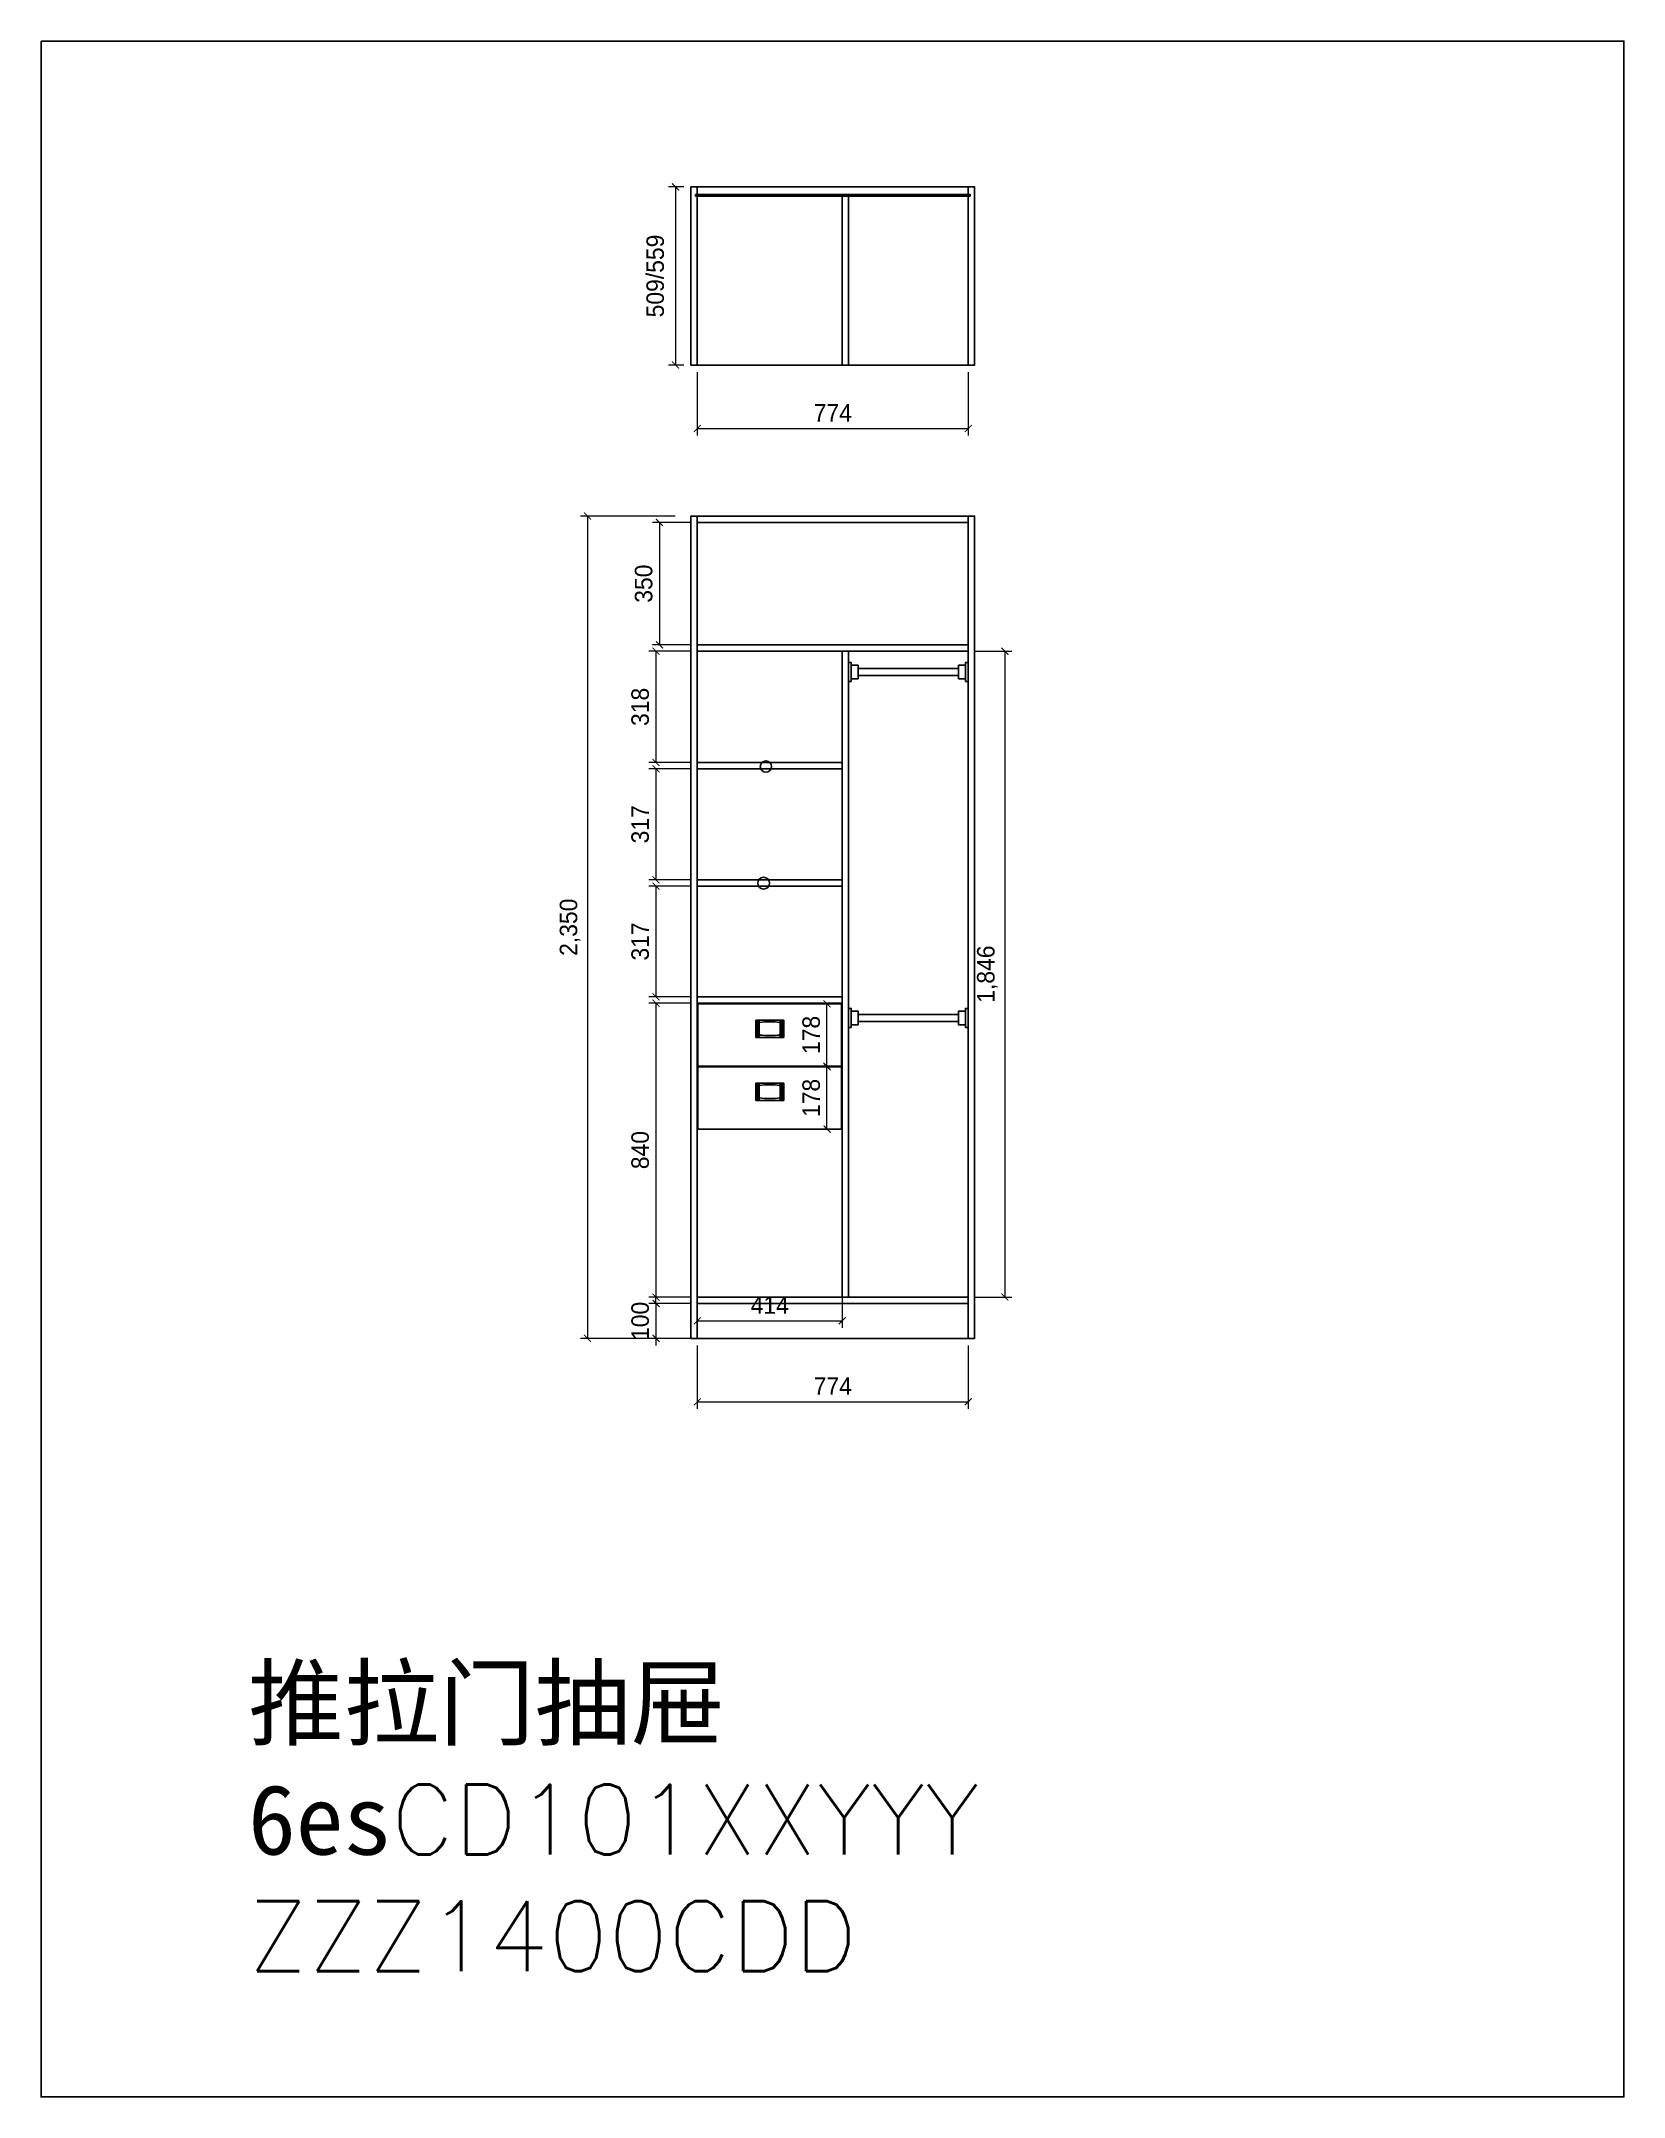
# Model space of a CAD drawing. Header units: millimetres. Extents: x 266 to 44582, y 25835 to 31716.
# Drawn here: x 6009 to 10530, y 25835 to 31711 of the extents above; entities that cross this region are included whole.
import ezdxf

# ---------------------------------------------------------------- set-up
doc = ezdxf.new("R2010")
doc.units = ezdxf.units.MM
for name, color, linetype in [('3', 3, 'Continuous'), ('7', 7, 'Continuous'), ('DIM【标注】', 66, 'Continuous'), ('外框', 7, 'Continuous')]:
    doc.layers.add(name, color=color, linetype=linetype)
doc.styles.add('-黑体', font='txt.shx', dxfattribs={"bigfont": 'bigfont.shx'})
doc.styles.add('AUDIT_D_071121225343-4', font='')
doc.styles.get('AUDIT_D_071121225343-4').set_extended_font_data('HY울릉도L')
doc.dimstyles.new('家居常用', dxfattribs={"dimscale": 200, "dimtxt": 0.25, "dimasz": 0.1, "dimexe": 0.1, "dimexo": 0.1, "dimgap": 0.1, "dimtad": 1, "dimdec": 0, "dimlunit": 6, "dimtxsty": 'AUDIT_D_071121225343-4', "dimblk": 'ARCHTICK', "dimcen": 1, "dimclrd": 252, "dimclre": 252, "dimclrt": 3, "dimadec": 0, "dimazin": 0, "dimtfac": 1, "dimtdec": 0, "dimtix": 1, "dimtmove": 1, "dimatfit": 3, "dimldrblk": 'DOT', "dimfxl": 0.3, "dimfxlon": 1, "dimlwd": 9, "dimlwe": 9, "dimarcsym": 0})
pattern_1 = [(45, (1305.171, -13759.847), (-2.245064, 2.245064), []), (45, (1305.171, -13758.2594), (-2.245064, 2.245064), [])]

msp = doc.modelspace()

# ---------------------------------------------------------------- texts
at = {"insert": (6600.4, 27061.2), "char_height": 200, "width": 1714.257, "attachment_point": 1, "style": '-黑体'}
msp.add_mtext('{\\fSimHei|b0|i0|c134|p49;推拉门抽屉6es}CD101{\\C2;XX\\C4;YYY\\Ftxt,bigfont|c134;\\P\\Ftxt,bigfont|c128;\\C6;ZZZ\\C1;14\\C0;00\\C11;C\\C2;DD}', dxfattribs=at)

# ---------------------------------------------------------------- blocks, each defined once
blk = doc.blocks.new('_ArchTick')
at = {"color": 0, "linetype": 'ByBlock', "const_width": 0.15}
blk.add_lwpolyline([(-0.5, -0.5), (0.5, 0.5)], dxfattribs=at)
blk = doc.blocks.new('*D5')
at = {"layer": '3', "color": 252, "lineweight": 9}
for p, q in [((7863.3, 30335.2), (7755.3, 30335.2)), ((7775.3, 30335.2), (7775.3, 29985.2)), ((7863.3, 29985.2), (7755.3, 29985.2))]:
    blk.add_line(p, q, dxfattribs=at)
at = {"layer": 'Defpoints', "color": 0}
for p in [(7883.3, 30335.2), (7775.3, 29985.2), (7883.3, 29985.2)]:
    blk.add_point(p, dxfattribs=at)
at = {"layer": '3', "color": 252, "lineweight": 9, "xscale": 20, "yscale": 20, "zscale": 20}
for p, rotation in [((7775.3, 30335.2), 90), ((7775.3, 29985.2), 270)]:
    blk.add_blockref('_ArchTick', p, dxfattribs=dict(at, rotation=rotation))
at = {"layer": '3', "color": 3, "insert": (7730.3, 30160.2), "char_height": 50, "attachment_point": 5, "rotation": 90, "style": 'AUDIT_D_071121225343-4'}
blk.add_mtext('350', dxfattribs=at)
blk = doc.blocks.new('_DOT')
at = {"color": 0, "linetype": 'ByBlock'}
blk.add_line((-0.5, 0), (-1, 0), dxfattribs=at)
at = {"color": 0, "linetype": 'ByBlock', "const_width": 0.5}
blk.add_lwpolyline([(-0.25, 0, 1), (0.25, 0, 1)], format="xyb", close=True, dxfattribs=at)
blk = doc.blocks.new('*D6')
at = {"layer": '3', "color": 252, "lineweight": 9}
for p, q in [((7863.3, 29967.2), (7745.3, 29967.2)), ((7765.3, 29967.2), (7765.3, 29648.9)), ((7863.3, 29648.9), (7745.3, 29648.9))]:
    blk.add_line(p, q, dxfattribs=at)
at = {"layer": 'Defpoints', "color": 0}
for p in [(7883.3, 29967.2), (7765.3, 29648.9), (7883.3, 29648.9)]:
    blk.add_point(p, dxfattribs=at)
at = {"layer": '3', "color": 252, "lineweight": 9, "xscale": 20, "yscale": 20, "zscale": 20}
for p, rotation in [((7765.3, 29967.2), 90), ((7765.3, 29648.9), 270)]:
    blk.add_blockref('_ArchTick', p, dxfattribs=dict(at, rotation=rotation))
at = {"layer": '3', "color": 3, "insert": (7720.3, 29808), "char_height": 50, "attachment_point": 5, "rotation": 90, "style": 'AUDIT_D_071121225343-4'}
blk.add_mtext('318', dxfattribs=at)
blk = doc.blocks.new('*D7')
at = {"layer": '3', "color": 252, "lineweight": 9}
for p, q in [((7863.3, 29630.9), (7745.3, 29630.9)), ((7765.3, 29630.9), (7765.3, 29313.9)), ((7863.3, 29313.9), (7745.3, 29313.9))]:
    blk.add_line(p, q, dxfattribs=at)
at = {"layer": 'Defpoints', "color": 0}
for p in [(7883.3, 29630.9), (7765.3, 29313.9), (7883.3, 29313.9)]:
    blk.add_point(p, dxfattribs=at)
at = {"layer": '3', "color": 252, "lineweight": 9, "xscale": 20, "yscale": 20, "zscale": 20}
for p, rotation in [((7765.3, 29630.9), 90), ((7765.3, 29313.9), 270)]:
    blk.add_blockref('_ArchTick', p, dxfattribs=dict(at, rotation=rotation))
at = {"layer": '3', "color": 3, "insert": (7720.3, 29472.4), "char_height": 50, "attachment_point": 5, "rotation": 90, "style": 'AUDIT_D_071121225343-4'}
blk.add_mtext('317', dxfattribs=at)
blk = doc.blocks.new('*D8')
at = {"layer": '3', "color": 252, "lineweight": 9}
for p, q in [((7863.3, 29295.9), (7745.3, 29295.9)), ((7765.3, 29295.9), (7765.3, 28979.4)), ((7863.3, 28979.4), (7745.3, 28979.4))]:
    blk.add_line(p, q, dxfattribs=at)
at = {"layer": 'Defpoints', "color": 0}
for p in [(7883.3, 29295.9), (7765.3, 28979.4), (7883.3, 28979.4)]:
    blk.add_point(p, dxfattribs=at)
at = {"layer": '3', "color": 252, "lineweight": 9, "xscale": 20, "yscale": 20, "zscale": 20}
for p, rotation in [((7765.3, 29295.9), 90), ((7765.3, 28979.4), 270)]:
    blk.add_blockref('_ArchTick', p, dxfattribs=dict(at, rotation=rotation))
at = {"layer": '3', "color": 3, "insert": (7720.3, 29137.6), "char_height": 50, "attachment_point": 5, "rotation": 90, "style": 'AUDIT_D_071121225343-4'}
blk.add_mtext('317', dxfattribs=at)
blk = doc.blocks.new('衣柜内拉手')
h = blk.add_hatch()
h.set_pattern_fill('STEEL', color=256, style=0)
h.set_pattern_definition(pattern_1)
h.paths.add_polyline_path([(-30, 0), (-40, 0), (-40, -50), (-30, -50)])
h = blk.add_hatch()
h.set_pattern_fill('STEEL', color=256, style=0)
h.set_pattern_definition(pattern_1)
h.paths.add_polyline_path([(40, 0), (30, 0), (30, -50), (40, -50)])
for p, q in [((-40, 0), (40, 0)), ((-40, 0), (-40, -50)), ((-30, 0), (-30, -50)), ((30, 0), (30, -50)), ((40, 0), (40, -50)), ((40, -50), (-40, -50))]:
    blk.add_line(p, q)
for centre, start, end in [((0, -257.6), 83.17871, 96.82129), ((0, 208.1), 263.17871, 276.82129)]:
    blk.add_arc(centre, 252.6, start, end)
blk = doc.blocks.new('*D9')
at = {"layer": '3', "color": 252, "lineweight": 9}
for p, q in [((7863.3, 28961.4), (7745.3, 28961.4)), ((7765.3, 28961.4), (7765.3, 28121.2)), ((7863.3, 28121.2), (7745.3, 28121.2))]:
    blk.add_line(p, q, dxfattribs=at)
at = {"layer": 'Defpoints', "color": 0}
for p in [(7883.3, 28961.4), (7765.3, 28121.2), (7883.3, 28121.2)]:
    blk.add_point(p, dxfattribs=at)
at = {"layer": '3', "color": 252, "lineweight": 9, "xscale": 20, "yscale": 20, "zscale": 20}
for p, rotation in [((7765.3, 28961.4), 90), ((7765.3, 28121.2), 270)]:
    blk.add_blockref('_ArchTick', p, dxfattribs=dict(at, rotation=rotation))
at = {"layer": '3', "color": 3, "insert": (7720.3, 28541.3), "char_height": 50, "attachment_point": 5, "rotation": 90, "style": 'AUDIT_D_071121225343-4'}
blk.add_mtext('840', dxfattribs=at)
blk = doc.blocks.new('*D10')
at = {"layer": '3', "color": 252, "lineweight": 9}
for p, q in [((7819.8, 30353.2), (7549.8, 30353.2)), ((7569.8, 30353.2), (7569.8, 28003.2)), ((7819.8, 28003.2), (7549.8, 28003.2))]:
    blk.add_line(p, q, dxfattribs=at)
at = {"layer": 'Defpoints', "color": 0}
for p in [(7865.3, 30353.2), (7569.8, 28003.2), (7865.3, 28003.2)]:
    blk.add_point(p, dxfattribs=at)
at = {"layer": '3', "color": 252, "lineweight": 9, "xscale": 20, "yscale": 20, "zscale": 20}
for p, rotation in [((7569.8, 30353.2), 90), ((7569.8, 28003.2), 270)]:
    blk.add_blockref('_ArchTick', p, dxfattribs=dict(at, rotation=rotation))
at = {"layer": '3', "color": 3, "insert": (7520, 29178.2), "char_height": 50, "attachment_point": 5, "rotation": 90, "style": 'AUDIT_D_071121225343-4'}
blk.add_mtext('2,350', dxfattribs=at)
blk = doc.blocks.new('A$C6B5F1E48')
at = {"layer": '7'}
for points in [[(8, 0), (8, 54), (0, 54), (0, 0)], [(27.4, 7.6), (27.4, 46.4), (8, 46.4), (8, 7.6)]]:
    blk.add_lwpolyline(points, close=True, dxfattribs=at)
blk = doc.blocks.new('*D11')
at = {"layer": '3', "color": 252, "lineweight": 9}
for p, q in [((8677.3, 29967.2), (8781.8, 29967.2)), ((8761.8, 29967.2), (8761.8, 28121.2)), ((8677.3, 28121.2), (8781.8, 28121.2))]:
    blk.add_line(p, q, dxfattribs=at)
at = {"layer": 'Defpoints', "color": 0}
for p in [(8657.3, 29967.2), (8657.3, 28121.2), (8761.8, 28121.2)]:
    blk.add_point(p, dxfattribs=at)
at = {"layer": '3', "color": 252, "lineweight": 9, "xscale": 20, "yscale": 20, "zscale": 20}
for p, rotation in [((8761.8, 29967.2), 90), ((8761.8, 28121.2), 270)]:
    blk.add_blockref('_ArchTick', p, dxfattribs=dict(at, rotation=rotation))
at = {"layer": '3', "color": 3, "insert": (8712, 29044.2), "char_height": 50, "attachment_point": 5, "rotation": 90, "style": 'AUDIT_D_071121225343-4'}
blk.add_mtext('1,846', dxfattribs=at)
blk = doc.blocks.new('*D12')
at = {"layer": '3', "color": 252, "lineweight": 9}
for p, q in [((7863.3, 28103.2), (7745.3, 28103.2)), ((7765.3, 28103.2), (7765.3, 28123.2)), ((7765.3, 28103.2), (7765.3, 28003.2)), ((7863.3, 28003.2), (7745.3, 28003.2)), ((7765.3, 28003.2), (7765.3, 27983.2))]:
    blk.add_line(p, q, dxfattribs=at)
at = {"layer": 'Defpoints', "color": 0}
for p in [(7883.3, 28103.2), (7765.3, 28003.2), (7883.3, 28003.2)]:
    blk.add_point(p, dxfattribs=at)
at = {"layer": '3', "color": 252, "lineweight": 9, "xscale": 20, "yscale": 20, "zscale": 20}
for p, rotation in [((7765.3, 28103.2), 270), ((7765.3, 28003.2), 90)]:
    blk.add_blockref('_ArchTick', p, dxfattribs=dict(at, rotation=rotation))
at = {"layer": '3', "color": 3, "insert": (7720.3, 28053.2), "char_height": 50, "attachment_point": 5, "rotation": 90, "style": 'AUDIT_D_071121225343-4'}
blk.add_mtext('100', dxfattribs=at)
blk = doc.blocks.new('*D13')
at = {"layer": '3', "color": 252, "lineweight": 9}
for p, q in [((7845.3, 31293.9), (7801.3, 31293.9)), ((7821.3, 31293.9), (7821.3, 30784.9)), ((7845.3, 30784.9), (7801.3, 30784.9))]:
    blk.add_line(p, q, dxfattribs=at)
at = {"layer": 'Defpoints', "color": 0}
for p in [(7865.3, 31293.9), (7821.3, 30784.9), (7865.3, 30784.9)]:
    blk.add_point(p, dxfattribs=at)
at = {"layer": '3', "color": 252, "lineweight": 9, "xscale": 20, "yscale": 20, "zscale": 20}
for p, rotation in [((7821.3, 31293.9), 90), ((7821.3, 30784.9), 270)]:
    blk.add_blockref('_ArchTick', p, dxfattribs=dict(at, rotation=rotation))
at = {"layer": '3', "color": 3, "insert": (7763.3, 31039.4), "char_height": 50, "attachment_point": 5, "rotation": 90, "style": 'AUDIT_D_071121225343-4'}
blk.add_mtext('509/559', dxfattribs=at)
blk = doc.blocks.new('*D14')
at = {"layer": '3', "color": 252, "lineweight": 9}
for p, q in [((8194.3, 28959.4), (8273.8, 28959.4)), ((8253.8, 28781.4), (8253.8, 28959.4)), ((8194.3, 28781.4), (8273.8, 28781.4))]:
    blk.add_line(p, q, dxfattribs=at)
at = {"layer": 'Defpoints', "color": 0}
for p in [(8174.3, 28959.4), (8253.8, 28959.4), (8174.3, 28781.4)]:
    blk.add_point(p, dxfattribs=at)
at = {"layer": '3', "color": 252, "lineweight": 9, "xscale": 20, "yscale": 20, "zscale": 20}
for p, rotation in [((8253.8, 28959.4), 90), ((8253.8, 28781.4), 270)]:
    blk.add_blockref('_ArchTick', p, dxfattribs=dict(at, rotation=rotation))
at = {"layer": '3', "color": 3, "insert": (8208.8, 28870.4), "char_height": 50, "attachment_point": 5, "rotation": 90, "style": 'AUDIT_D_071121225343-4'}
blk.add_mtext('178', dxfattribs=at)
blk = doc.blocks.new('*D15')
at = {"layer": '3', "color": 252, "lineweight": 9}
for p, q in [((8194.3, 28779.4), (8273.8, 28779.4)), ((8253.8, 28601.4), (8253.8, 28779.4)), ((8194.3, 28601.4), (8273.8, 28601.4))]:
    blk.add_line(p, q, dxfattribs=at)
at = {"layer": 'Defpoints', "color": 0}
for p in [(8174.3, 28779.4), (8253.8, 28779.4), (8174.3, 28601.4)]:
    blk.add_point(p, dxfattribs=at)
at = {"layer": '3', "color": 252, "lineweight": 9, "xscale": 20, "yscale": 20, "zscale": 20}
for p, rotation in [((8253.8, 28779.4), 90), ((8253.8, 28601.4), 270)]:
    blk.add_blockref('_ArchTick', p, dxfattribs=dict(at, rotation=rotation))
at = {"layer": '3', "color": 3, "insert": (8208.8, 28690.4), "char_height": 50, "attachment_point": 5, "rotation": 90, "style": 'AUDIT_D_071121225343-4'}
blk.add_mtext('178', dxfattribs=at)
blk = doc.blocks.new('*D16')
at = {"layer": 'Defpoints', "color": 0}
for p in [(7883.3, 28145.4), (8297.3, 28145.4), (8297.3, 28053.4)]:
    blk.add_point(p, dxfattribs=at)
at = {"layer": 'DIM【标注】', "color": 252, "lineweight": 9}
for p, q in [((7883.3, 28125.4), (7883.3, 28033.4)), ((8297.3, 28125.4), (8297.3, 28033.4)), ((7883.3, 28053.4), (8297.3, 28053.4))]:
    blk.add_line(p, q, dxfattribs=at)
at = {"layer": 'DIM【标注】', "color": 252, "lineweight": 9, "xscale": 20, "yscale": 20, "zscale": 20, "rotation": 180}
blk.add_blockref('_ArchTick', (7883.3, 28053.4), dxfattribs=at)
at = {"layer": 'DIM【标注】', "color": 252, "lineweight": 9, "xscale": 20, "yscale": 20, "zscale": 20}
blk.add_blockref('_ArchTick', (8297.3, 28053.4), dxfattribs=at)
at = {"layer": 'DIM【标注】', "color": 3, "insert": (8090.3, 28098.4), "char_height": 50, "attachment_point": 5, "style": 'AUDIT_D_071121225343-4'}
blk.add_mtext('414', dxfattribs=at)
blk = doc.blocks.new('*D17')
at = {"layer": 'Defpoints', "color": 0}
for p in [(7883.3, 30784.9), (8657.3, 30784.9), (8657.3, 30603.4)]:
    blk.add_point(p, dxfattribs=at)
at = {"layer": 'DIM【标注】', "color": 252, "lineweight": 9}
for p, q in [((7883.3, 30764.9), (7883.3, 30583.4)), ((8657.3, 30764.9), (8657.3, 30583.4)), ((7883.3, 30603.4), (8657.3, 30603.4))]:
    blk.add_line(p, q, dxfattribs=at)
at = {"layer": 'DIM【标注】', "color": 252, "lineweight": 9, "xscale": 20, "yscale": 20, "zscale": 20, "rotation": 180}
blk.add_blockref('_ArchTick', (7883.3, 30603.4), dxfattribs=at)
at = {"layer": 'DIM【标注】', "color": 252, "lineweight": 9, "xscale": 20, "yscale": 20, "zscale": 20}
blk.add_blockref('_ArchTick', (8657.3, 30603.4), dxfattribs=at)
at = {"layer": 'DIM【标注】', "color": 3, "insert": (8270.3, 30648.4), "char_height": 50, "attachment_point": 5, "style": 'AUDIT_D_071121225343-4'}
blk.add_mtext('774', dxfattribs=at)
blk = doc.blocks.new('*D18')
at = {"layer": 'Defpoints', "color": 0}
for p in [(7883.3, 28003.2), (8657.3, 28003.2), (8657.3, 27821.9)]:
    blk.add_point(p, dxfattribs=at)
at = {"layer": 'DIM【标注】', "color": 252, "lineweight": 9}
for p, q in [((7883.3, 27983.2), (7883.3, 27801.9)), ((8657.3, 27983.2), (8657.3, 27801.9)), ((7883.3, 27821.9), (8657.3, 27821.9))]:
    blk.add_line(p, q, dxfattribs=at)
at = {"layer": 'DIM【标注】', "color": 252, "lineweight": 9, "xscale": 20, "yscale": 20, "zscale": 20, "rotation": 180}
blk.add_blockref('_ArchTick', (7883.3, 27821.9), dxfattribs=at)
at = {"layer": 'DIM【标注】', "color": 252, "lineweight": 9, "xscale": 20, "yscale": 20, "zscale": 20}
blk.add_blockref('_ArchTick', (8657.3, 27821.9), dxfattribs=at)
at = {"layer": 'DIM【标注】', "color": 3, "insert": (8270.3, 27866.9), "char_height": 50, "attachment_point": 5, "style": 'AUDIT_D_071121225343-4'}
blk.add_mtext('774', dxfattribs=at)

# ---------------------------------------------------------------- dimensions: what is measured, and where the dimension line sits
at = {"layer": '3', "color": 0}
dim = msp.add_linear_dim(base=(7821.3, 30784.9), p1=(7865.3, 31293.9), p2=(7865.3, 30784.9), angle=90, text='509/559', dimstyle='家居常用', override={"dimfxl": 1.25, "dimarcsym": 1}, dxfattribs=at)
dim.commit()
dim.dimension.update_dxf_attribs({"geometry": '*D13', "text_midpoint": (7763.3, 31039.4)})
for base, p1, p2, picture, middle in [((7569.8, 28003.2), (7865.3, 30353.2), (7865.3, 28003.2), '*D10', (7520, 29178.2)), ((7775.3, 29985.2), (7883.3, 30335.2), (7883.3, 29985.2), '*D5', (7730.3, 30160.2)), ((7765.3, 29648.9), (7883.3, 29967.2), (7883.3, 29648.9), '*D6', (7720.3, 29808)), ((8761.8, 28121.2), (8657.3, 29967.2), (8657.3, 28121.2), '*D11', (8712, 29044.2)), ((7765.3, 29313.9), (7883.3, 29630.9), (7883.3, 29313.9), '*D7', (7720.3, 29472.4)), ((7765.3104118, 28979.3777528), (7883.3479297, 29295.8777528), (7883.3479297, 28979.3777528), '*D8', (7720.3104118, 29137.6277528)), ((7765.3, 28121.2), (7883.3, 28961.4), (7883.3, 28121.2), '*D9', (7720.3, 28541.3)), ((7765.3, 28003.2), (7883.3, 28103.2), (7883.3, 28003.2), '*D12', (7720.3, 28053.2))]:
    dim = msp.add_linear_dim(base=base, p1=p1, p2=p2, angle=90, dimstyle='家居常用', override={"dimfxl": 1.25, "dimarcsym": 1}, dxfattribs=at)
    dim.commit()
    dim.dimension.update_dxf_attribs({"geometry": picture, "text_midpoint": middle})
at = {"layer": '3', "color": 7, "true_color": 0xffffff}
for p1, p2, picture, middle in [((8174.3, 28781.4), (8174.3, 28959.4), '*D14', (8208.8, 28870.4)), ((8174.3, 28601.4), (8174.3, 28779.4), '*D15', (8208.8, 28690.4))]:
    dim = msp.add_aligned_dim(p1=p1, p2=p2, distance=-79.5, dimstyle='家居常用', override={"dimfxl": 1.25, "dimarcsym": 1}, dxfattribs=at)
    dim.commit()
    dim.dimension.update_dxf_attribs({"geometry": picture, "text_midpoint": middle})
at = {"layer": 'DIM【标注】', "color": 7, "true_color": 0xffffff}
for base, p1, p2, picture, middle in [((8657.3, 30603.4), (7883.3, 30784.9), (8657.3, 30784.9), '*D17', (8270.3, 30648.4)), ((8297.3, 28053.4), (7883.3, 28145.4), (8297.3, 28145.4), '*D16', (8090.3, 28098.4)), ((8657.3, 27821.9), (7883.3, 28003.2), (8657.3, 28003.2), '*D18', (8270.3, 27866.9))]:
    dim = msp.add_linear_dim(base=base, p1=p1, p2=p2, dimstyle='家居常用', override={"dimfxl": 1.25, "dimarcsym": 1}, dxfattribs=at)
    dim.commit()
    dim.dimension.update_dxf_attribs({"geometry": picture, "text_midpoint": middle})

# ---------------------------------------------------------------- linework, layer by layer
at = {"layer": '3', "color": 0}
for points in [[(7865.3, 30784.9), (7883.3, 30784.9), (7883.3, 31293.9), (7865.3, 31293.9)], [(7883.3, 30784.9), (8657.3, 30784.9), (8657.3, 31293.9), (7883.3, 31293.9)], [(8297.3, 30784.9), (8315.3, 30784.9), (8315.3, 31267.6), (8297.3, 31267.6)], [(8657.3, 30784.9), (8675.3, 30784.9), (8675.3, 31293.9), (8657.3, 31293.9)], [(7865.3, 28003.2), (7883.3, 28003.2), (7883.3, 30353.2), (7865.3, 30353.2)], [(7883.3, 30353.2), (8657.3, 30353.2), (8657.3, 30335.2), (7883.3, 30335.2)], [(8657.3, 28003.2), (8675.3, 28003.2), (8675.3, 30353.2), (8657.3, 30353.2)], [(7883.3, 29985.2), (8657.3, 29985.2), (8657.3, 29967.2), (7883.3, 29967.2)], [(8297.3, 29967.2), (8315.3, 29967.2), (8315.3, 28121.2), (8297.3, 28121.2)], [(7883.3, 29648.9), (8297.3, 29648.9), (8297.3, 29630.9), (7883.3, 29630.9)], [(7883.3, 29313.9), (8297.3, 29313.9), (8297.3, 29295.9), (7883.3, 29295.9)], [(7883.3, 28979.4), (8297.3, 28979.4), (8297.3, 28961.4), (7883.3, 28961.4)], [(7883.3, 28121.2), (8657.3, 28121.2), (8657.3, 28103.2), (7883.3, 28103.2)]]:
    msp.add_lwpolyline(points, close=True, dxfattribs=at)
at = {"layer": '3', "color": 2}
msp.add_lwpolyline([(7878.3, 31272.6), (8662.3, 31272.6), (8662.3, 31267.6), (7878.3, 31267.6)], close=True, dxfattribs=at)
at = {"layer": '3', "color": 8}
for points in [[(8342.8, 29917.4), (8629.9, 29917.4), (8629.9, 29897.3), (8342.8, 29897.3)], [(8342.8, 28929.1), (8629.9, 28929.1), (8629.9, 28909), (8342.8, 28909)]]:
    msp.add_lwpolyline(points, close=True, dxfattribs=at)
at = {"layer": '3'}
for points in [[(7885.3, 28959.4), (8295.3, 28959.4), (8295.3, 28781.4), (7885.3, 28781.4)], [(7885.3, 28779.4), (8295.3, 28779.4), (8295.3, 28601.4), (7885.3, 28601.4)]]:
    msp.add_lwpolyline(points, close=True, dxfattribs=at)
at = {"layer": '3', "color": 7, "true_color": 0xffffff}
msp.add_lwpolyline([(7883.3, 28103.2), (8657.3, 28103.2), (8657.3, 28003.2), (7883.3, 28003.2)], close=True, dxfattribs=at)
at = {"layer": '3'}
for centre, radius in [((8079.3, 29637.4), 16), ((8072.8, 29304.2), 17)]:
    msp.add_circle(centre, radius, dxfattribs=at)
at = {"layer": '外框'}
msp.add_lwpolyline([(6009, 31710.7), (10530, 31710.7), (10530, 25835.4), (6009, 25835.4)], close=True, dxfattribs=at)

# ---------------------------------------------------------------- block references
for p in [(8090.3, 28912.9), (8090.3, 28732.9)]:
    msp.add_blockref('衣柜内拉手', p)
at = {"layer": '3', "color": 8}
for p in [(8315.3, 29880.4), (8315.3, 28892)]:
    msp.add_blockref('A$C6B5F1E48', p, dxfattribs=at)
at = {"layer": '3', "color": 8, "xscale": -1}
for p in [(8657.3, 29880.4), (8657.3, 28892)]:
    msp.add_blockref('A$C6B5F1E48', p, dxfattribs=at)

msp.set_redraw_order([(e.dxf.handle, doc.entitydb.next_handle()) for e in msp.query("TEXT MTEXT ATTDEF DIMENSION ARC_DIMENSION")])  # texts and dimensions are drawn at this point

doc.saveas('drawing.dxf')
